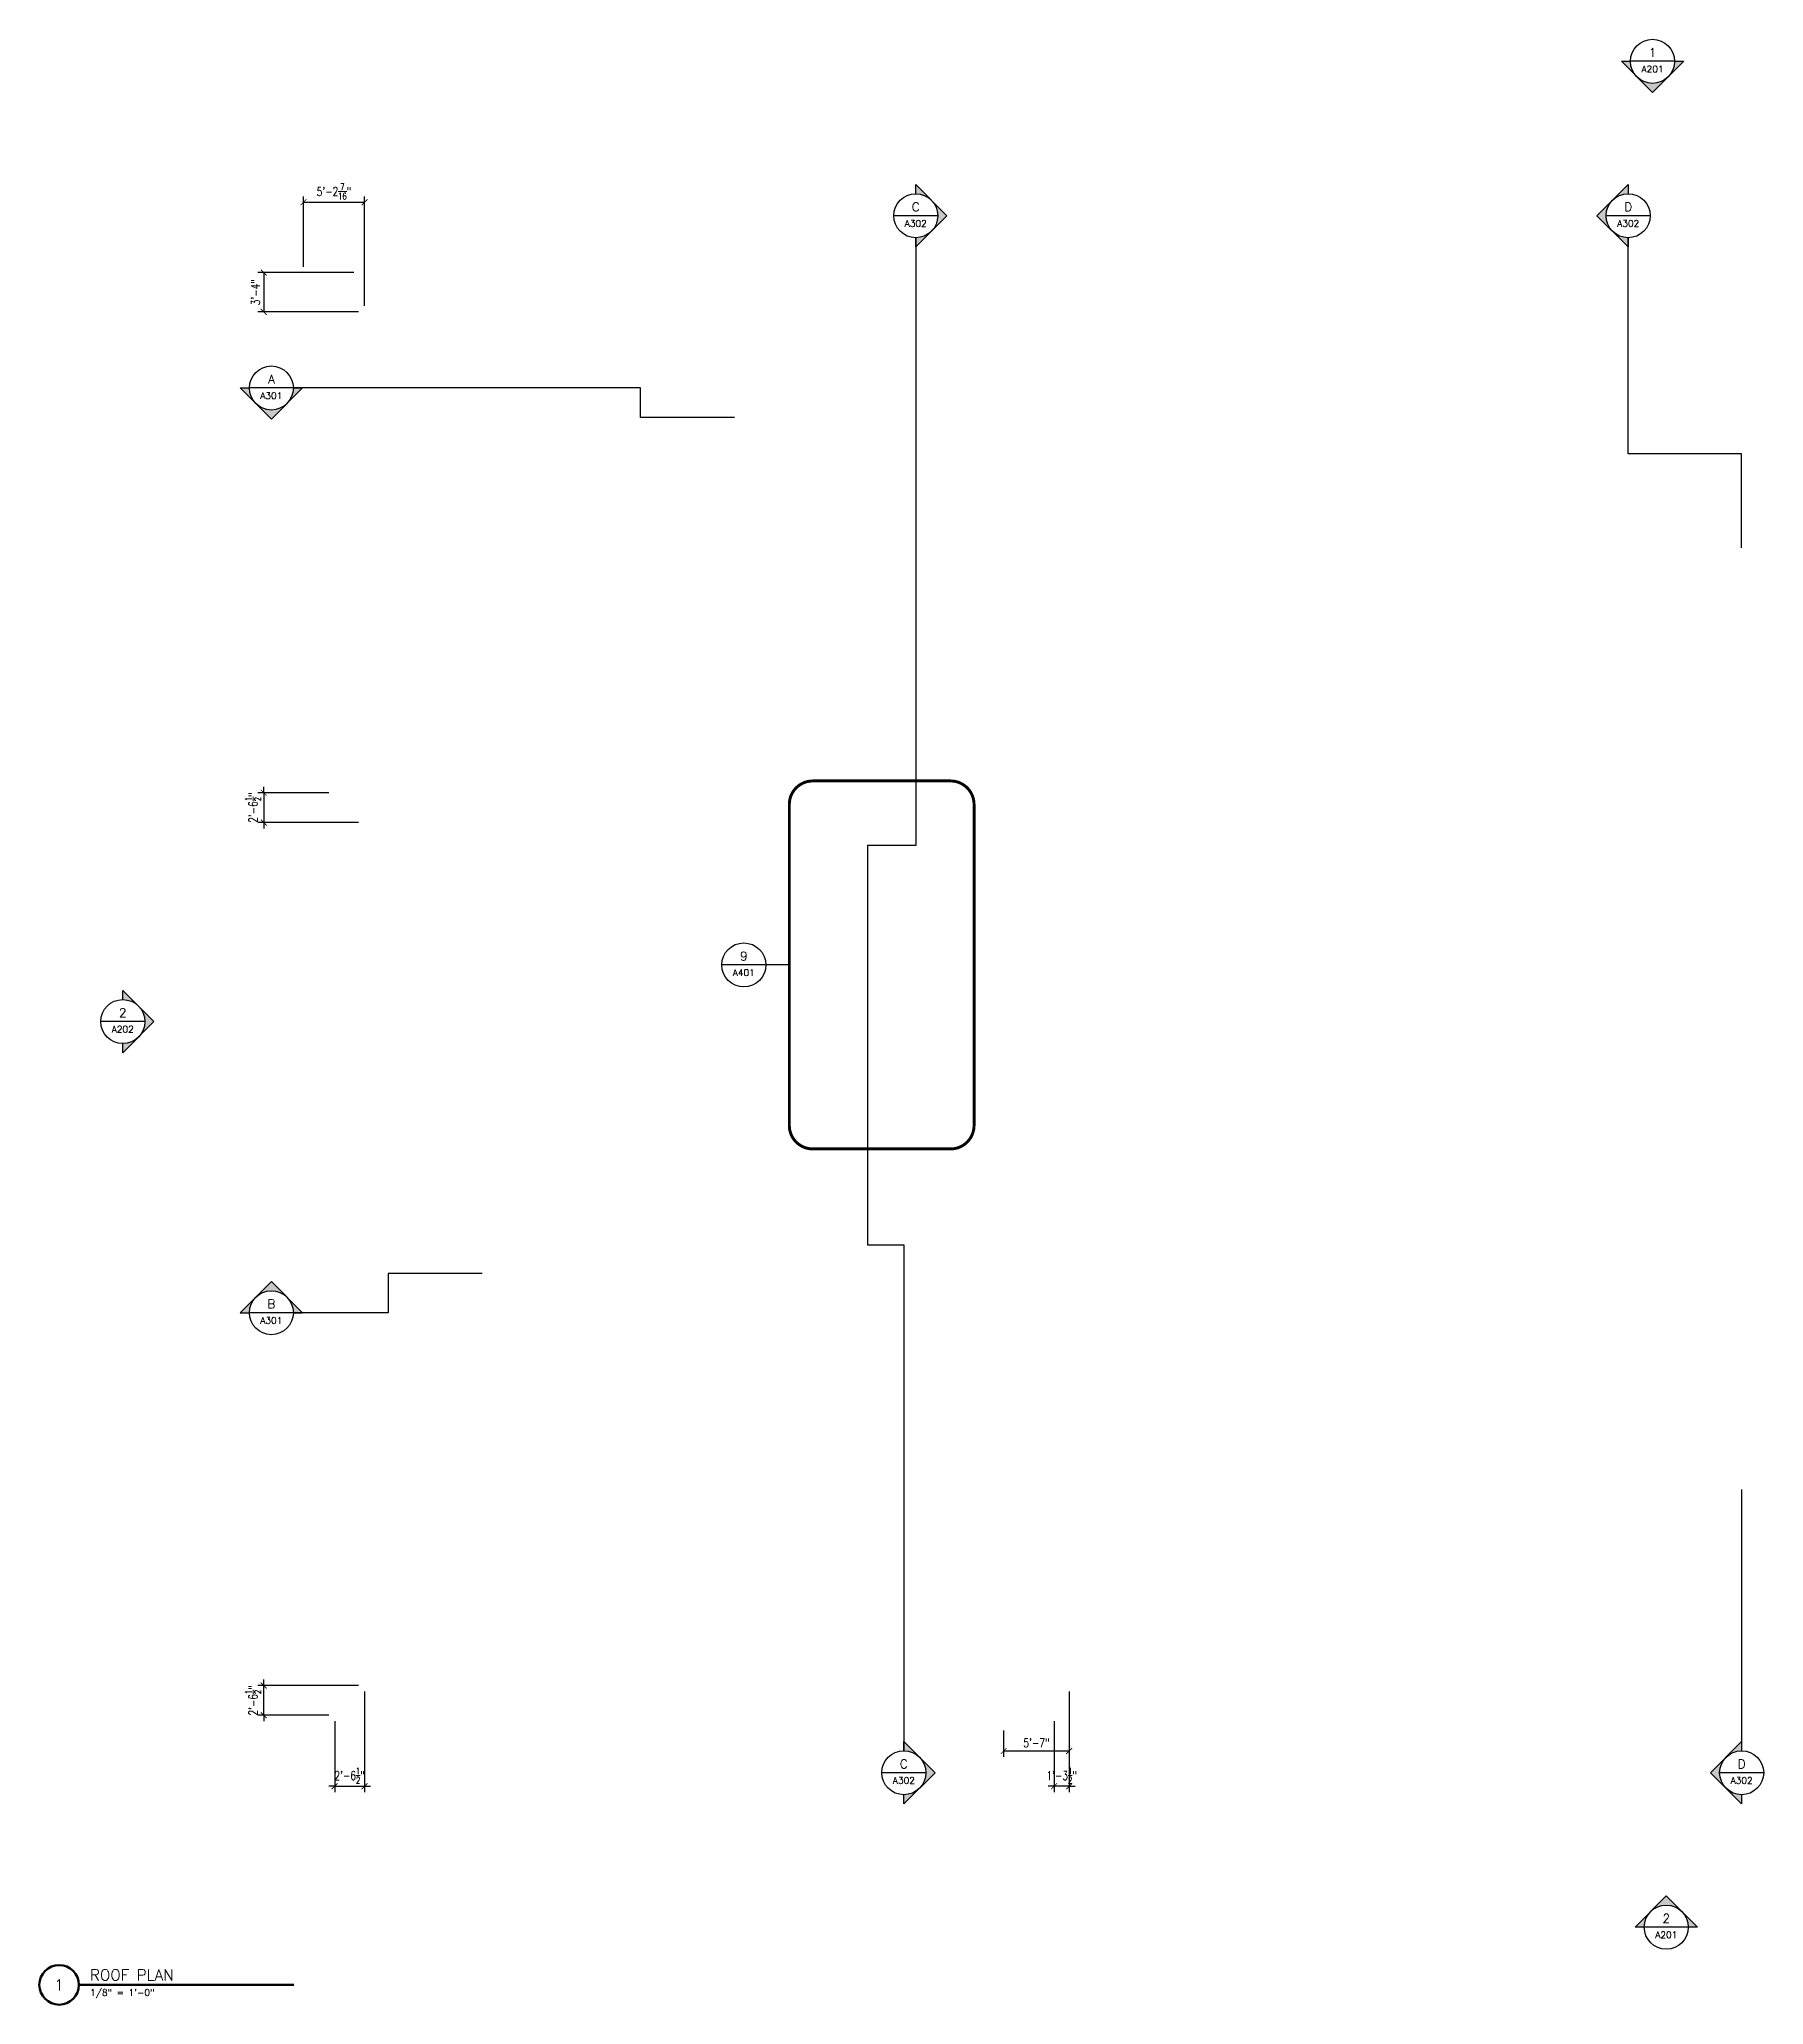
# Model space of a CAD drawing. Header units: inches. Extents: x -452 to 2906, y -206 to 1802.
# Drawn here: x -452 to 1309, y -206 to 1802 of the extents above; entities that cross this region are included whole.
import ezdxf
from ezdxf.enums import TextEntityAlignment as Align

# ---------------------------------------------------------------- set-up
doc = ezdxf.new("R2010")
doc.units = ezdxf.units.IN
doc.header["$LTSCALE"] = 0.5
doc.header["$MEASUREMENT"] = 0
doc.linetypes.add('DASHED2', pattern=[0.375, 0.25, -0.125])
doc.layers.get('0').update_dxf_attribs({"lineweight": 18})
doc.layers.get('Defpoints').update_dxf_attribs({"color": 140, "lineweight": 18})
for name, color, linetype, lineweight in [('A-Anno-Dims', 211, 'Continuous', 18), ('A-Detl-Iden', 151, 'Continuous', 25), ('A-Elev-Iden', 151, 'Continuous', 25), ('A-Sect-Iden', 191, 'Continuous', 25), ('G-Anno-Ttlb', 213, 'Continuous', 50)]:
    doc.layers.add(name, color=color, linetype=linetype, lineweight=lineweight)
doc.styles.add('Arch-Dim', font='romans.shx', dxfattribs={"width": 0.75})
doc.styles.add('RomanS', font='romans.shx')
doc.dimstyles.new('Aec-Arch-I-96', dxfattribs={"dimscale": 96, "dimtxt": 0.09375, "dimasz": 0.0625, "dimexe": 0.0625, "dimexo": 0.0625, "dimgap": 0.03125, "dimtad": 1, "dimdec": 4, "dimzin": 3, "dimdsep": 46, "dimlunit": 4, "dimtxsty": 'Arch-Dim', "dimblk": 'ARCHTICK', "dimcen": 0.09375, "dimazin": 2, "dimtfac": 0.75, "dimtdec": 4, "dimtix": 1, "dimtmove": 2, "dimatfit": 2, "dimfxl": 1, "dimtolj": 1, "dimtzin": 0, "dimarcsym": 0})

msp = doc.modelspace()

# ---------------------------------------------------------------- blocks, each defined once
blk = doc.blocks.new('_ArchTick')
at = {"color": 0, "linetype": 'ByBlock', "const_width": 0.15}
blk.add_lwpolyline([(-0.5, -0.5), (0.5, 0.5)], dxfattribs=at)
blk = doc.blocks.new('Anno_Detail_A2')
at = {"color": 0, "linetype": 'ByBlock', "lineweight": -2}
blk.add_line((2.5, 0), (-2.5, 0), dxfattribs=at)
blk.add_circle((0, 0), 2.5, dxfattribs=at)
at = {"color": 0, "linetype": 'ByBlock', "lineweight": -2, "style": 'RomanS'}
blk.add_attdef('NUMBER', text='', height=1, dxfattribs=at).set_placement((0, 0.5), align=Align.CENTER)
blk.add_attdef('SHEET', text='', height=0.75, dxfattribs=at).set_placement((0, -0.5), align=Align.TOP_CENTER)
blk = doc.blocks.new('Anno_Section_A2')
at = {"color": 0, "linetype": 'ByBlock', "lineweight": -2}
blk.add_line((2.5, 0), (-2.5, 0), dxfattribs=at)
blk.add_circle((0, 0), 2.5, dxfattribs=at)
at = {"color": 0, "linetype": 'ByBlock', "lineweight": -2, "style": 'RomanS'}
blk.add_attdef('NUMBER', text='', height=1, dxfattribs=at).set_placement((0, 0.5), align=Align.CENTER)
blk.add_attdef('SHEET', text='', height=0.75, dxfattribs=at).set_placement((0, -0.5), align=Align.TOP_CENTER)
blk = doc.blocks.new('Anno_Arrow_A2')
at = {"linetype": 'ByBlock', "lineweight": -2}
h = blk.add_hatch(color=0, dxfattribs=at)
h.paths.add_polyline_path([(-1.77, 1.77), (-3.54, 0), (-2.5, 0, -0.198912)])
h.paths.add_polyline_path([(0, 3.54), (-1.77, 1.77, -0.414214), (1.77, 1.77)])
h.paths.add_polyline_path([(2.37, 1.16), (2.25, 1.1, -0.114349), (2.5, 0), (3.54, 0)])
h.paths.add_polyline_path([(1.77, 1.77, -0.082683), (2.25, 1.1), (2.37, 1.16)])
at = {"color": 0, "linetype": 'ByBlock', "lineweight": -2}
blk.add_lwpolyline([(-2.5, 0), (-3.54, 0), (0, 3.54), (3.54, 0), (2.5, 0)], dxfattribs=at)
blk = doc.blocks.new('*D17')
at = {"layer": 'A-Anno-Dims', "color": 0, "lineweight": -2, "transparency": 16777216}
for p, q in [((-131, 1564), (-229, 1564)), ((-223, 1564), (-223, 1524)), ((-126, 1524), (-229, 1524))]:
    blk.add_line(p, q, dxfattribs=at)
at = {"layer": 'Defpoints', "color": 0, "transparency": 16777216}
for p in [(-125, 1564, -672), (-223, 1524), (-120, 1524)]:
    blk.add_point(p, dxfattribs=at)
at = {"layer": 'A-Anno-Dims', "color": 0, "lineweight": -2, "transparency": 16777216, "xscale": 6, "yscale": 6, "zscale": 6}
for p, rotation in [((-223, 1564), 90), ((-223, 1524), 270)]:
    blk.add_blockref('_ArchTick', p, dxfattribs=dict(at, rotation=rotation))
at = {"layer": 'A-Anno-Dims', "color": 0, "transparency": 16777216, "insert": (-231.4, 1544), "char_height": 9, "attachment_point": 5, "rotation": 90, "style": 'Arch-Dim'}
blk.add_mtext('\\A1;3\'-4"', dxfattribs=at)
blk = doc.blocks.new('*D18')
at = {"layer": 'A-Anno-Dims', "color": 0, "lineweight": -2, "transparency": 16777216}
for p, q in [((-156.5, 1032.5), (-229, 1032.5)), ((-223, 1032.5), (-223, 1038.5)), ((-223, 1032.5), (-223, 1002)), ((-126, 1002), (-229, 1002)), ((-223, 1002), (-223, 996))]:
    blk.add_line(p, q, dxfattribs=at)
at = {"layer": 'Defpoints', "color": 0, "transparency": 16777216}
for p in [(-150.5, 1032.5), (-223, 1002), (-120, 1002, -672)]:
    blk.add_point(p, dxfattribs=at)
at = {"layer": 'A-Anno-Dims', "color": 0, "lineweight": -2, "transparency": 16777216, "xscale": 6, "yscale": 6, "zscale": 6}
for p, rotation in [((-223, 1032.5), 270), ((-223, 1002), 90)]:
    blk.add_blockref('_ArchTick', p, dxfattribs=dict(at, rotation=rotation))
at = {"layer": 'A-Anno-Dims', "color": 0, "transparency": 16777216, "insert": (-233.875, 1017.25), "char_height": 9, "attachment_point": 5, "rotation": 90, "style": 'Arch-Dim'}
blk.add_mtext('\\A1;2\'-6{\\H0.750000x;\\S1/2;}"', dxfattribs=at)
blk = doc.blocks.new('*D19')
at = {"layer": 'A-Anno-Dims', "color": 0, "lineweight": -2, "transparency": 16777216}
for p, q in [((-223, 120), (-223, 126)), ((-126, 120), (-229, 120)), ((-223, 89.5), (-223, 120)), ((-156.5, 89.5), (-229, 89.5)), ((-223, 89.5), (-223, 83.5))]:
    blk.add_line(p, q, dxfattribs=at)
at = {"layer": 'Defpoints', "color": 0, "transparency": 16777216}
for p in [(-223, 120), (-120, 120, -672), (-150.5, 89.5)]:
    blk.add_point(p, dxfattribs=at)
at = {"layer": 'A-Anno-Dims', "color": 0, "lineweight": -2, "transparency": 16777216, "xscale": 6, "yscale": 6, "zscale": 6}
for p, rotation in [((-223, 120), 270), ((-223, 89.5), 90)]:
    blk.add_blockref('_ArchTick', p, dxfattribs=dict(at, rotation=rotation))
at = {"layer": 'A-Anno-Dims', "color": 0, "transparency": 16777216, "insert": (-233.875, 104.75), "char_height": 9, "attachment_point": 5, "rotation": 90, "style": 'Arch-Dim'}
blk.add_mtext('\\A1;2\'-6{\\H0.750000x;\\S1/2;}"', dxfattribs=at)
blk = doc.blocks.new('*D20')
at = {"layer": 'A-Anno-Dims', "color": 0, "lineweight": -2, "transparency": 16777216}
for p, q in [((-182.4, 1570), (-182.4, 1642)), ((-182.4, 1636), (-120, 1636)), ((-120, 1530), (-120, 1642))]:
    blk.add_line(p, q, dxfattribs=at)
at = {"layer": 'Defpoints', "color": 0, "transparency": 16777216}
for p in [(-120, 1636), (-182.4, 1564, -672), (-120, 1524)]:
    blk.add_point(p, dxfattribs=at)
at = {"layer": 'A-Anno-Dims', "color": 0, "lineweight": -2, "transparency": 16777216, "xscale": 6, "yscale": 6, "zscale": 6, "rotation": 180}
blk.add_blockref('_ArchTick', (-182.4, 1636), dxfattribs=at)
at = {"layer": 'A-Anno-Dims', "color": 0, "lineweight": -2, "transparency": 16777216, "xscale": 6, "yscale": 6, "zscale": 6}
blk.add_blockref('_ArchTick', (-120, 1636), dxfattribs=at)
at = {"layer": 'A-Anno-Dims', "color": 0, "transparency": 16777216, "insert": (-151.2, 1646.9), "char_height": 9, "attachment_point": 5, "style": 'Arch-Dim'}
blk.add_mtext('\\A1;5\'-2{\\H0.750000x;\\S7/16;}"', dxfattribs=at)
blk = doc.blocks.new('*D30')
at = {"layer": 'A-Anno-Dims', "color": 0, "lineweight": -2, "transparency": 16777216}
for p, q in [((600, 114), (600, 11)), ((584.5, 83.5), (584.5, 11)), ((584.5, 17), (578.5, 17)), ((600, 17), (584.5, 17)), ((600, 17), (606, 17))]:
    blk.add_line(p, q, dxfattribs=at)
at = {"layer": 'Defpoints', "color": 0, "transparency": 16777216}
for p in [(600, 120, -672), (584.5, 89.5), (584.5, 17)]:
    blk.add_point(p, dxfattribs=at)
at = {"layer": 'A-Anno-Dims', "color": 0, "lineweight": -2, "transparency": 16777216, "xscale": 6, "yscale": 6, "zscale": 6}
blk.add_blockref('_ArchTick', (584.5, 17), dxfattribs=at)
at = {"layer": 'A-Anno-Dims', "color": 0, "lineweight": -2, "transparency": 16777216, "xscale": 6, "yscale": 6, "zscale": 6, "rotation": 180}
blk.add_blockref('_ArchTick', (600, 17), dxfattribs=at)
at = {"layer": 'A-Anno-Dims', "color": 0, "transparency": 16777216, "insert": (592.25, 27.875), "char_height": 9, "attachment_point": 5, "style": 'Arch-Dim'}
blk.add_mtext('\\A1;1\'-3{\\H0.750000x;\\S1/2;}"', dxfattribs=at)
blk = doc.blocks.new('*D31')
at = {"layer": 'A-Anno-Dims', "color": 0, "lineweight": -2, "transparency": 16777216}
for p, q in [((600, 114), (600, 47)), ((533, 74), (533, 47)), ((600, 53), (533, 53))]:
    blk.add_line(p, q, dxfattribs=at)
at = {"layer": 'Defpoints', "color": 0, "transparency": 16777216}
for p in [(600, 120, -672), (533, 80, -528.8), (533, 53)]:
    blk.add_point(p, dxfattribs=at)
at = {"layer": 'A-Anno-Dims', "color": 0, "lineweight": -2, "transparency": 16777216, "xscale": 6, "yscale": 6, "zscale": 6, "rotation": 180}
blk.add_blockref('_ArchTick', (533, 53), dxfattribs=at)
at = {"layer": 'A-Anno-Dims', "color": 0, "lineweight": -2, "transparency": 16777216, "xscale": 6, "yscale": 6, "zscale": 6}
blk.add_blockref('_ArchTick', (600, 53), dxfattribs=at)
at = {"layer": 'A-Anno-Dims', "color": 0, "transparency": 16777216, "insert": (566.5, 61.4), "char_height": 9, "attachment_point": 5, "style": 'Arch-Dim'}
blk.add_mtext('\\A1;5\'-7"', dxfattribs=at)
blk = doc.blocks.new('*D32')
at = {"layer": 'A-Anno-Dims', "color": 0, "lineweight": -2, "transparency": 16777216}
for p, q in [((-120, 114), (-120, 11)), ((-150.5, 83.5), (-150.5, 11)), ((-150.5, 17), (-156.5, 17)), ((-150.5, 17), (-120, 17)), ((-120, 17), (-114, 17))]:
    blk.add_line(p, q, dxfattribs=at)
at = {"layer": 'Defpoints', "color": 0, "transparency": 16777216}
for p in [(-120, 120, -672), (-150.5, 89.5), (-120, 17)]:
    blk.add_point(p, dxfattribs=at)
at = {"layer": 'A-Anno-Dims', "color": 0, "lineweight": -2, "transparency": 16777216, "xscale": 6, "yscale": 6, "zscale": 6}
blk.add_blockref('_ArchTick', (-150.5, 17), dxfattribs=at)
at = {"layer": 'A-Anno-Dims', "color": 0, "lineweight": -2, "transparency": 16777216, "xscale": 6, "yscale": 6, "zscale": 6, "rotation": 180}
blk.add_blockref('_ArchTick', (-120, 17), dxfattribs=at)
at = {"layer": 'A-Anno-Dims', "color": 0, "transparency": 16777216, "insert": (-135.25, 27.875), "char_height": 9, "attachment_point": 5, "style": 'Arch-Dim'}
blk.add_mtext('\\A1;2\'-6{\\H0.750000x;\\S1/2;}"', dxfattribs=at)
blk = doc.blocks.new('Anno_Elevation_A2')
at = {"color": 0, "linetype": 'ByBlock', "lineweight": -2}
blk.add_line((2.5, 0), (-2.5, 0), dxfattribs=at)
blk.add_circle((0, 0), 2.5, dxfattribs=at)
at = {"color": 0, "linetype": 'ByBlock', "lineweight": -2, "style": 'RomanS'}
blk.add_attdef('NUMBER', text='', height=1, dxfattribs=at).set_placement((0, 0.5), align=Align.CENTER)
blk.add_attdef('SHEET', text='', height=0.75, dxfattribs=at).set_placement((0, -0.5), align=Align.TOP_CENTER)
blk = doc.blocks.new('Anno_Title_A1')
at = {"color": 0, "linetype": 'ByBlock', "lineweight": -2}
blk.add_circle((0, 0), 2.25, dxfattribs=at)
blk.add_circle((0, 0), 2.25, dxfattribs=at)
at = {"color": 0, "linetype": 'ByBlock', "lineweight": -2, "style": 'RomanS'}
blk.add_attdef('NUMBER', text='', height=1.25, dxfattribs=at).set_placement((0, 0), align=Align.MIDDLE)
blk = doc.blocks.new('Anno_Title_T1')
at = {"color": 0, "linetype": 'ByBlock', "lineweight": -2, "style": 'RomanS'}
blk.add_attdef('TITLE', (2.75, 0.5), '', height=1.25, dxfattribs=at)
blk.add_attdef('SCALE', text='', height=0.75, dxfattribs=at).set_placement((2.75, -0.5), align=Align.TOP_LEFT)

# ---------------------------------------------------------------- dimensions: what is measured, and where the dimension line sits
at = {"layer": 'A-Anno-Dims'}
for base, p1, p2, picture, middle in [((-120, 1636), (-182.41604, 1564, -672), (-120, 1524), '*D20', (-151.20802, 1646.875)), ((-120, 17), (-150.5, 89.5), (-120, 120, -672), '*D32', (-135.25, 27.875)), ((533, 53), (600, 120, -672), (533, 80, -528.75), '*D31', (566.5, 61.35714)), ((584.5, 17), (600, 120, -672), (584.5, 89.5), '*D30', (592.25, 27.875))]:
    dim = msp.add_linear_dim(base=base, p1=p1, p2=p2, dimstyle='Aec-Arch-I-96', dxfattribs=at)
    dim.commit()
    dim.dimension.update_dxf_attribs({"geometry": picture, "text_midpoint": middle})
for base, p1, p2, picture, middle in [((-223, 1524), (-125, 1564, -672), (-120, 1524), '*D17', (-231.35714, 1544)), ((-223, 1002), (-150.5, 1032.5), (-120, 1002, -672), '*D18', (-233.875, 1017.25)), ((-223, 120), (-150.5, 89.5), (-120, 120, -672), '*D19', (-233.875, 104.75))]:
    dim = msp.add_linear_dim(base=base, p1=p1, p2=p2, angle=90, dimstyle='Aec-Arch-I-96', dxfattribs=at)
    dim.commit()
    dim.dimension.update_dxf_attribs({"geometry": picture, "text_midpoint": middle})

# ---------------------------------------------------------------- linework, layer by layer
at = {"layer": 'A-Detl-Iden', "linetype": 'DASHED2', "const_width": 3, "flags": 128}
msp.add_lwpolyline([(314, 692.375, 0.4142135624), (338, 668.375), (478.75, 668.375, 0.4142135624), (502.75, 692.375), (502.75, 1020.5, 0.4142135624), (478.75, 1044.5), (338, 1044.5, 0.4142135624), (314, 1020.5)], format="xyb", close=True, dxfattribs=at)
at = {"layer": 'A-Sect-Iden'}
for points in [[(443.1875, 1599.68019), (443.1875, 978.66775), (394, 978.66775), (394, 570.5), (431, 570.5), (431, 53.31981)], [(1287, 1282.72718), (1287, 1378.72718), (1171.05802, 1378.72718), (1171.05802, 1599.68019)], [(258.01936, 1416), (162.01936, 1416), (162.01936, 1446.125), (-192.68019, 1446.125)], [(0.03651, 541.2099), (-95.96349, 541.2099), (-95.96349, 501), (-192.68019, 501)], [(1287, 320.46582), (1287, 53.31981)]]:
    msp.add_lwpolyline(points, dxfattribs=at)
at = {"layer": 'G-Anno-Ttlb'}
msp.add_lwpolyline([(-411.75, -186, 2.4, 2.4, 0), (-192, -186, 2.4, 2.4, 0)], format="xyseb", dxfattribs=at)

# ---------------------------------------------------------------- block references
at = {"layer": 'A-Detl-Iden', "xscale": 9, "yscale": 9, "zscale": 9}
msp.add_blockref('Anno_Detail_A2', (267.5, 856.4375), dxfattribs=at).add_auto_attribs({'SHEET': 'A401', 'NUMBER': '9'})
at = {"layer": 'A-Elev-Iden', "xscale": 9, "yscale": 9, "zscale": 9}
for p, values in [((1195.9375, 1780), {'SHEET': 'A201', 'NUMBER': '1'}), ((-367, 798.5625), {'SHEET': 'A202', 'NUMBER': '2'}), ((1210, -127), {'SHEET': 'A201', 'NUMBER': '2'})]:
    msp.add_blockref('Anno_Elevation_A2', p, dxfattribs=at).add_auto_attribs(values)
for p, rotation in [((1195.9375, 1780), 180), ((-367, 798.5625), 270)]:
    msp.add_blockref('Anno_Arrow_A2', p, dxfattribs=dict(at, rotation=rotation))
msp.add_blockref('Anno_Arrow_A2', (1210, -127), dxfattribs=at)
at = {"layer": 'A-Sect-Iden', "yscale": 9, "zscale": 9}
for p, xscale, rotation in [((443.1875, 1622.18019), 9, 270), ((1171.05802, 1622.18019), 9, 90), ((-215.18019, 1446.125), 9, 180), ((-215.18019, 501), -9, 359.9999999999999), ((431, 30.81981), 9, 270), ((1287, 30.81981), 9, 90)]:
    msp.add_blockref('Anno_Arrow_A2', p, dxfattribs=dict(at, xscale=xscale, rotation=rotation))
at = {"layer": 'A-Sect-Iden', "xscale": 9, "yscale": 9, "zscale": 9}
for p, values in [((443.1875, 1622.18019), {'SHEET': 'A302', 'NUMBER': 'C'}), ((1171.05802, 1622.18019), {'SHEET': 'A302', 'NUMBER': 'D'}), ((-215.18019, 1446.125), {'SHEET': 'A301', 'NUMBER': 'A'}), ((-215.18019, 501), {'SHEET': 'A301', 'NUMBER': 'B'}), ((431, 30.81981), {'SHEET': 'A302', 'NUMBER': 'C'}), ((1287, 30.81981), {'SHEET': 'A302', 'NUMBER': 'D'})]:
    msp.add_blockref('Anno_Section_A2', p, dxfattribs=at).add_auto_attribs(values)
at = {"layer": 'G-Anno-Ttlb'}
ref = msp.add_blockref('Anno_Title_A1', (-432, -186, -672), dxfattribs=dict(at, xscale=9, yscale=9, zscale=9))
ref.add_attrib('NUMBER', '1', dxfattribs={"layer": '0', "color": 0, "linetype": 'ByBlock', "lineweight": -2, "height": 11.25, "style": 'Arch-Dim'}).set_placement((-432, -186, -672), align=Align.MIDDLE)
ref = msp.add_blockref('Anno_Title_T1', (-425.18919, -186, -652.92973), dxfattribs=dict(at, xscale=9, yscale=9, zscale=9))
ref.add_attrib('SCALE', '1/8" = 1\'-0"', dxfattribs={"layer": '0', "color": 0, "linetype": 'ByBlock', "lineweight": -2, "height": 6.75, "style": 'Arch-Dim'}).set_placement((-400.43919, -190.5, -652.92973), align=Align.TOP_LEFT)
ref.add_attrib('TITLE', 'ROOF PLAN', (-400.43919, -181.5, -652.92973), dxfattribs={"layer": '0', "color": 0, "linetype": 'ByBlock', "lineweight": -2, "height": 11.25, "style": 'Arch-Dim'})

msp.set_redraw_order([(e.dxf.handle, doc.entitydb.next_handle()) for e in msp.query("TEXT MTEXT ATTDEF DIMENSION ARC_DIMENSION")])  # texts and dimensions are drawn at this point

# ---------------------------------------------------------------- leaders
at = {"layer": 'A-Detl-Iden', "has_arrowhead": 0}
msp.add_leader([(314, 856.4375), (290, 856.4375)], dimstyle='Aec-Arch-I-96', dxfattribs=at)

doc.saveas('drawing.dxf')
